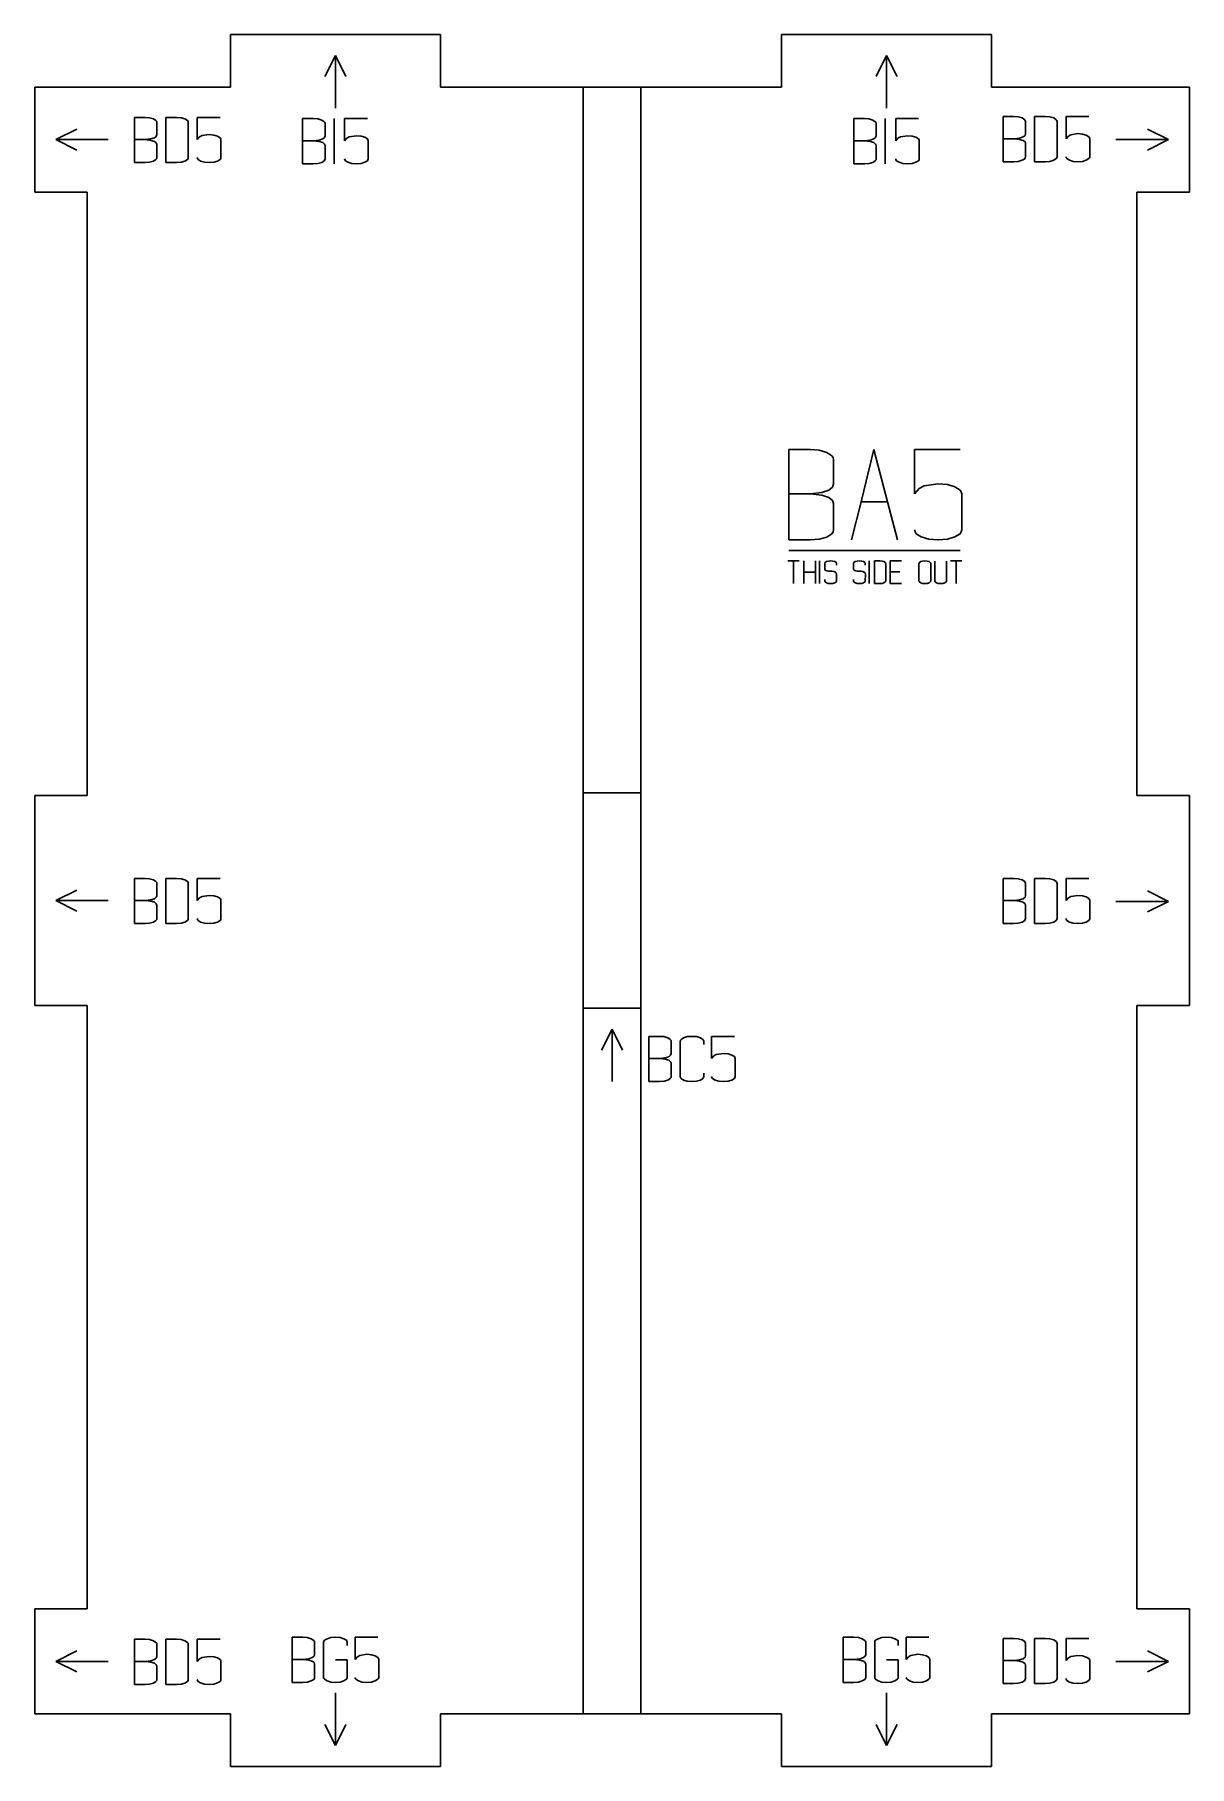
# Model space of a CAD drawing. Header units: millimetres. Extents: x -666 to -556, y -237 to -72.
import ezdxf

# ---------------------------------------------------------------- set-up
doc = ezdxf.new("R2010")
doc.units = ezdxf.units.MM
doc.layers.add('coding', color=2, linetype='Continuous')

msp = doc.modelspace()

# ---------------------------------------------------------------- linework, layer by layer
for p, q in [((-627.8, -72.3), (-647.8, -72.3)), ((-647.8, -72.3), (-647.8, -77.3)), ((-627.8, -77.3), (-627.8, -72.3)), ((-575.3, -72.3), (-595.3, -72.3)), ((-595.3, -72.3), (-595.3, -77.3)), ((-575.3, -77.3), (-575.3, -72.3)), ((-666.45, -77.3), (-666.45, -87.3)), ((-647.8, -77.3), (-666.45, -77.3)), ((-595.3, -77.3), (-627.8, -77.3)), ((-556.45, -77.3), (-575.3, -77.3)), ((-556.45, -87.3), (-556.45, -77.3)), ((-666.45, -87.3), (-661.45, -87.3)), ((-661.45, -87.3), (-661.45, -144.8)), ((-561.45, -144.8), (-561.45, -87.3)), ((-561.45, -87.3), (-556.45, -87.3)), ((-666.45, -144.8), (-666.45, -164.8)), ((-661.45, -144.8), (-666.45, -144.8)), ((-608.7, -144.55), (-614.2, -144.55)), ((-614.2, -144.55), (-614.2, -165.05)), ((-608.7, -165.05), (-608.7, -144.55)), ((-556.45, -144.8), (-561.45, -144.8)), ((-556.45, -164.8), (-556.45, -144.8)), ((-666.45, -164.8), (-661.45, -164.8)), ((-661.45, -164.8), (-661.45, -222.3)), ((-561.45, -222.3), (-561.45, -164.8)), ((-561.45, -164.8), (-556.45, -164.8)), ((-614.2, -165.05), (-608.7, -165.05)), ((-661.45, -222.3), (-666.45, -222.3)), ((-666.45, -222.3), (-666.45, -232.3)), ((-556.45, -222.3), (-561.45, -222.3)), ((-556.45, -232.3), (-556.45, -222.3)), ((-666.45, -232.3), (-647.8, -232.3)), ((-647.8, -232.3), (-647.8, -237.3)), ((-627.8, -237.3), (-627.8, -232.3)), ((-627.8, -232.3), (-595.3, -232.3)), ((-595.3, -232.3), (-595.3, -237.3)), ((-575.3, -237.3), (-575.3, -232.3)), ((-556.45, -232.3), (-575.3, -232.3)), ((-647.8, -237.3), (-627.8, -237.3)), ((-595.3, -237.3), (-575.3, -237.3))]:
    msp.add_line(p, q)
at = {"layer": 'coding'}
for p, q in [((-638.8, -76.3), (-637.8, -74.3)), ((-637.8, -79.3), (-637.8, -74.3)), ((-636.8, -76.3), (-637.8, -74.3)), ((-586.3, -76.3), (-585.3, -74.3)), ((-585.3, -79.3), (-585.3, -74.3)), ((-584.3, -76.3), (-585.3, -74.3)), ((-614.2, -144.55), (-614.2, -77.3)), ((-608.7, -144.55), (-608.7, -77.3)), ((-656.95, -80.19), (-656.95, -84.49)), ((-655.94, -80.19), (-656.95, -80.19)), ((-656.95, -82.3), (-656.95, -80.19)), ((-656.95, -80.19), (-655.94, -80.19)), ((-655.51, -80.22), (-655.94, -80.19)), ((-655.94, -80.19), (-655.51, -80.22)), ((-655.14, -80.33), (-655.51, -80.22)), ((-655.51, -80.22), (-655.14, -80.33)), ((-654.9, -80.49), (-655.14, -80.33)), ((-655.14, -80.33), (-654.9, -80.49)), ((-654.83, -80.57), (-654.9, -80.49)), ((-654.9, -80.49), (-654.83, -80.57)), ((-654.81, -80.67), (-654.83, -80.57)), ((-654.83, -80.57), (-654.81, -80.67)), ((-654.81, -81.84), (-654.81, -80.67)), ((-654.81, -80.67), (-654.81, -81.84)), ((-653.96, -84.49), (-653.96, -80.19)), ((-653.96, -80.19), (-652.94, -80.19)), ((-653.96, -80.19), (-653.96, -84.49)), ((-652.94, -80.19), (-653.96, -80.19)), ((-652.94, -80.19), (-652.51, -80.22)), ((-652.51, -80.22), (-652.94, -80.19)), ((-652.51, -80.22), (-652.14, -80.33)), ((-652.14, -80.33), (-652.51, -80.22)), ((-652.14, -80.33), (-651.9, -80.49)), ((-651.9, -80.49), (-652.14, -80.33)), ((-651.9, -80.49), (-651.84, -80.57)), ((-651.84, -80.57), (-651.9, -80.49)), ((-651.84, -80.57), (-651.82, -80.67)), ((-651.82, -80.67), (-651.84, -80.57)), ((-651.82, -80.67), (-651.82, -84.01)), ((-651.82, -84.01), (-651.82, -80.67)), ((-650.96, -82.3), (-650.96, -80.19)), ((-650.96, -80.19), (-648.79, -80.19)), ((-648.79, -80.19), (-650.96, -80.19)), ((-650.96, -80.19), (-650.96, -82.3)), ((-640.93, -80.3), (-640.93, -84.6)), ((-639.91, -80.3), (-640.93, -80.3)), ((-640.93, -82.41), (-640.93, -80.3)), ((-640.93, -80.3), (-639.91, -80.3)), ((-639.48, -80.33), (-639.91, -80.3)), ((-639.91, -80.3), (-639.48, -80.33)), ((-639.11, -80.44), (-639.48, -80.33)), ((-639.48, -80.33), (-639.11, -80.44)), ((-638.87, -80.6), (-639.11, -80.44)), ((-639.11, -80.44), (-638.87, -80.6)), ((-638.8, -80.68), (-638.87, -80.6)), ((-638.87, -80.6), (-638.8, -80.68)), ((-638.78, -80.78), (-638.8, -80.68)), ((-638.8, -80.68), (-638.78, -80.78)), ((-638.78, -81.95), (-638.78, -80.78)), ((-638.78, -80.78), (-638.78, -81.95)), ((-637.93, -80.29), (-637.93, -84.6)), ((-636.93, -82.41), (-636.93, -80.3)), ((-636.93, -80.3), (-634.76, -80.3)), ((-634.76, -80.3), (-636.93, -80.3)), ((-636.93, -80.3), (-636.93, -82.41)), ((-588.42, -80.3), (-588.42, -84.6)), ((-587.41, -80.3), (-588.42, -80.3)), ((-588.42, -82.41), (-588.42, -80.3)), ((-588.42, -80.3), (-587.41, -80.3)), ((-586.98, -80.33), (-587.41, -80.3)), ((-587.41, -80.3), (-586.98, -80.33)), ((-586.61, -80.44), (-586.98, -80.33)), ((-586.98, -80.33), (-586.61, -80.44)), ((-586.37, -80.6), (-586.61, -80.44)), ((-586.61, -80.44), (-586.37, -80.6)), ((-586.3, -80.68), (-586.37, -80.6)), ((-586.37, -80.6), (-586.3, -80.68)), ((-586.28, -80.78), (-586.3, -80.68)), ((-586.3, -80.68), (-586.28, -80.78)), ((-586.28, -81.95), (-586.28, -80.78)), ((-586.28, -80.78), (-586.28, -81.95)), ((-585.43, -80.29), (-585.43, -84.6)), ((-584.43, -82.41), (-584.43, -80.3)), ((-584.43, -80.3), (-582.26, -80.3)), ((-582.26, -80.3), (-584.43, -80.3)), ((-584.43, -80.3), (-584.43, -82.41)), ((-574.2, -80.1), (-574.2, -84.41)), ((-573.18, -80.1), (-574.2, -80.1)), ((-574.2, -82.21), (-574.2, -80.1)), ((-574.2, -80.1), (-573.18, -80.1)), ((-572.75, -80.14), (-573.18, -80.1)), ((-573.18, -80.1), (-572.75, -80.14)), ((-572.39, -80.24), (-572.75, -80.14)), ((-572.75, -80.14), (-572.39, -80.24)), ((-572.14, -80.4), (-572.39, -80.24)), ((-572.39, -80.24), (-572.14, -80.4)), ((-572.08, -80.49), (-572.14, -80.4)), ((-572.14, -80.4), (-572.08, -80.49)), ((-572.05, -80.58), (-572.08, -80.49)), ((-572.08, -80.49), (-572.05, -80.58)), ((-572.05, -81.75), (-572.05, -80.58)), ((-572.05, -80.58), (-572.05, -81.75)), ((-571.2, -84.41), (-571.2, -80.1)), ((-571.2, -80.1), (-570.18, -80.1)), ((-571.2, -80.1), (-571.2, -84.41)), ((-570.18, -80.1), (-571.2, -80.1)), ((-570.18, -80.1), (-569.75, -80.14)), ((-569.75, -80.14), (-570.18, -80.1)), ((-569.75, -80.14), (-569.38, -80.24)), ((-569.38, -80.24), (-569.75, -80.14)), ((-569.38, -80.24), (-569.14, -80.4)), ((-569.14, -80.4), (-569.38, -80.24)), ((-569.14, -80.4), (-569.08, -80.49)), ((-569.08, -80.49), (-569.14, -80.4)), ((-569.08, -80.49), (-569.06, -80.58)), ((-569.06, -80.58), (-569.08, -80.49)), ((-569.06, -80.58), (-569.06, -83.93)), ((-569.06, -83.93), (-569.06, -80.58)), ((-568.2, -82.22), (-568.2, -80.1)), ((-568.2, -80.1), (-566.03, -80.1)), ((-566.03, -80.1), (-568.2, -80.1)), ((-568.2, -80.1), (-568.2, -82.22)), ((-662.45, -81.3), (-664.45, -82.3)), ((-659.45, -82.3), (-664.45, -82.3)), ((-662.45, -83.3), (-664.45, -82.3)), ((-656.95, -84.49), (-656.95, -82.3)), ((-656.95, -82.3), (-655.94, -82.3)), ((-655.94, -82.3), (-656.95, -82.3)), ((-655.94, -82.3), (-655.39, -82.23)), ((-655.39, -82.23), (-655.94, -82.3)), ((-655.94, -82.3), (-655.38, -82.37)), ((-655.38, -82.37), (-655.94, -82.3)), ((-655.39, -82.23), (-655.04, -82.13)), ((-655.04, -82.13), (-655.39, -82.23)), ((-655.38, -82.37), (-655.04, -82.47)), ((-655.04, -82.47), (-655.38, -82.37)), ((-655.04, -82.13), (-654.87, -81.99)), ((-654.87, -81.99), (-655.04, -82.13)), ((-655.04, -82.47), (-654.87, -82.61)), ((-654.87, -82.61), (-655.04, -82.47)), ((-654.87, -81.99), (-654.81, -81.84)), ((-654.81, -81.84), (-654.87, -81.99)), ((-650.74, -82.05), (-650.96, -82.3)), ((-650.96, -82.3), (-650.74, -82.05)), ((-650.51, -81.92), (-650.74, -82.05)), ((-650.74, -82.05), (-650.51, -81.92)), ((-649.84, -81.82), (-650.51, -81.92)), ((-650.51, -81.92), (-649.84, -81.82)), ((-649.4, -81.86), (-649.84, -81.82)), ((-649.84, -81.82), (-649.4, -81.86)), ((-649.03, -81.96), (-649.4, -81.86)), ((-649.4, -81.86), (-649.03, -81.96)), ((-648.79, -82.12), (-649.03, -81.96)), ((-649.03, -81.96), (-648.79, -82.12)), ((-648.73, -82.21), (-648.79, -82.12)), ((-648.79, -82.12), (-648.73, -82.21)), ((-648.71, -82.3), (-648.73, -82.21)), ((-648.73, -82.21), (-648.71, -82.3)), ((-648.71, -84.01), (-648.71, -82.3)), ((-648.71, -82.3), (-648.71, -84.01)), ((-640.93, -84.6), (-640.93, -82.41)), ((-640.93, -82.41), (-639.91, -82.41)), ((-639.91, -82.41), (-640.93, -82.41)), ((-639.91, -82.41), (-639.36, -82.34)), ((-639.36, -82.34), (-639.91, -82.41)), ((-639.91, -82.41), (-639.35, -82.48)), ((-639.35, -82.48), (-639.91, -82.41)), ((-639.36, -82.34), (-639.01, -82.24)), ((-639.01, -82.24), (-639.36, -82.34)), ((-639.35, -82.48), (-639.01, -82.58)), ((-639.01, -82.58), (-639.35, -82.48)), ((-639.01, -82.24), (-638.84, -82.1)), ((-638.84, -82.1), (-639.01, -82.24)), ((-638.84, -82.1), (-638.78, -81.95)), ((-638.78, -81.95), (-638.84, -82.1)), ((-636.71, -82.16), (-636.93, -82.41)), ((-636.93, -82.41), (-636.71, -82.16)), ((-636.48, -82.03), (-636.71, -82.16)), ((-636.71, -82.16), (-636.48, -82.03)), ((-635.8, -81.93), (-636.48, -82.03)), ((-636.48, -82.03), (-635.8, -81.93)), ((-635.36, -81.97), (-635.8, -81.93)), ((-635.8, -81.93), (-635.36, -81.97)), ((-635, -82.07), (-635.36, -81.97)), ((-635.36, -81.97), (-635, -82.07)), ((-634.76, -82.23), (-635, -82.07)), ((-635, -82.07), (-634.76, -82.23)), ((-634.7, -82.32), (-634.76, -82.23)), ((-634.76, -82.23), (-634.7, -82.32)), ((-634.68, -82.41), (-634.7, -82.32)), ((-634.7, -82.32), (-634.68, -82.41)), ((-634.68, -84.12), (-634.68, -82.41)), ((-634.68, -82.41), (-634.68, -84.12)), ((-588.42, -84.6), (-588.42, -82.41)), ((-588.42, -82.41), (-587.41, -82.41)), ((-587.41, -82.41), (-588.42, -82.41)), ((-587.41, -82.41), (-586.86, -82.34)), ((-586.86, -82.34), (-587.41, -82.41)), ((-587.41, -82.41), (-586.85, -82.48)), ((-586.85, -82.48), (-587.41, -82.41)), ((-586.86, -82.34), (-586.51, -82.24)), ((-586.51, -82.24), (-586.86, -82.34)), ((-586.85, -82.48), (-586.51, -82.58)), ((-586.51, -82.58), (-586.85, -82.48)), ((-586.51, -82.24), (-586.34, -82.1)), ((-586.34, -82.1), (-586.51, -82.24)), ((-586.34, -82.1), (-586.28, -81.95)), ((-586.28, -81.95), (-586.34, -82.1)), ((-584.21, -82.16), (-584.43, -82.41)), ((-584.43, -82.41), (-584.21, -82.16)), ((-583.98, -82.03), (-584.21, -82.16)), ((-584.21, -82.16), (-583.98, -82.03)), ((-583.3, -81.93), (-583.98, -82.03)), ((-583.98, -82.03), (-583.3, -81.93)), ((-582.86, -81.97), (-583.3, -81.93)), ((-583.3, -81.93), (-582.86, -81.97)), ((-582.5, -82.07), (-582.86, -81.97)), ((-582.86, -81.97), (-582.5, -82.07)), ((-582.26, -82.23), (-582.5, -82.07)), ((-582.5, -82.07), (-582.26, -82.23)), ((-582.2, -82.32), (-582.26, -82.23)), ((-582.26, -82.23), (-582.2, -82.32)), ((-582.18, -82.41), (-582.2, -82.32)), ((-582.2, -82.32), (-582.18, -82.41)), ((-582.18, -84.12), (-582.18, -82.41)), ((-582.18, -82.41), (-582.18, -84.12)), ((-574.2, -84.41), (-574.2, -82.21)), ((-574.2, -82.21), (-573.18, -82.21)), ((-573.18, -82.21), (-574.2, -82.21)), ((-573.18, -82.21), (-572.63, -82.15)), ((-572.63, -82.15), (-573.18, -82.21)), ((-573.18, -82.21), (-572.62, -82.28)), ((-572.62, -82.28), (-573.18, -82.21)), ((-572.63, -82.15), (-572.29, -82.04)), ((-572.29, -82.04), (-572.63, -82.15)), ((-572.62, -82.28), (-572.29, -82.38)), ((-572.29, -82.38), (-572.62, -82.28)), ((-572.29, -82.04), (-572.11, -81.9)), ((-572.11, -81.9), (-572.29, -82.04)), ((-572.29, -82.38), (-572.11, -82.52)), ((-572.11, -82.52), (-572.29, -82.38)), ((-572.11, -81.9), (-572.05, -81.75)), ((-572.05, -81.75), (-572.11, -81.9)), ((-567.98, -81.96), (-568.2, -82.22)), ((-568.2, -82.22), (-567.98, -81.96)), ((-567.75, -81.83), (-567.98, -81.96)), ((-567.98, -81.96), (-567.75, -81.83)), ((-567.08, -81.73), (-567.75, -81.83)), ((-567.75, -81.83), (-567.08, -81.73)), ((-566.64, -81.77), (-567.08, -81.73)), ((-567.08, -81.73), (-566.64, -81.77)), ((-566.28, -81.88), (-566.64, -81.77)), ((-566.64, -81.77), (-566.28, -81.88)), ((-566.03, -82.03), (-566.28, -81.88)), ((-566.28, -81.88), (-566.03, -82.03)), ((-565.97, -82.12), (-566.03, -82.03)), ((-566.03, -82.03), (-565.97, -82.12)), ((-565.95, -82.22), (-565.97, -82.12)), ((-565.97, -82.12), (-565.95, -82.22)), ((-565.95, -83.93), (-565.95, -82.22)), ((-565.95, -82.22), (-565.95, -83.93)), ((-563.45, -82.3), (-558.45, -82.3)), ((-560.45, -81.3), (-558.45, -82.3)), ((-560.45, -83.3), (-558.45, -82.3)), ((-654.83, -84.11), (-654.9, -84.2)), ((-654.9, -84.2), (-654.83, -84.11)), ((-654.87, -82.61), (-654.81, -82.76)), ((-654.81, -82.76), (-654.87, -82.61)), ((-654.81, -84.01), (-654.83, -84.11)), ((-654.83, -84.11), (-654.81, -84.01)), ((-654.81, -82.76), (-654.81, -84.01)), ((-654.81, -84.01), (-654.81, -82.76)), ((-651.84, -84.11), (-651.9, -84.2)), ((-651.9, -84.2), (-651.84, -84.11)), ((-651.82, -84.01), (-651.84, -84.11)), ((-651.84, -84.11), (-651.82, -84.01)), ((-650.94, -84.11), (-650.96, -84.01)), ((-650.96, -84.01), (-650.94, -84.11)), ((-650.88, -84.2), (-650.94, -84.11)), ((-650.94, -84.11), (-650.88, -84.2)), ((-648.79, -84.2), (-648.73, -84.11)), ((-648.73, -84.11), (-648.79, -84.2)), ((-648.73, -84.11), (-648.71, -84.01)), ((-648.71, -84.01), (-648.73, -84.11)), ((-639.01, -82.58), (-638.84, -82.72)), ((-638.84, -82.72), (-639.01, -82.58)), ((-638.84, -82.72), (-638.78, -82.87)), ((-638.78, -82.87), (-638.84, -82.72)), ((-638.78, -84.12), (-638.8, -84.22)), ((-638.8, -84.22), (-638.78, -84.12)), ((-638.78, -82.87), (-638.78, -84.12)), ((-638.78, -84.12), (-638.78, -82.87)), ((-636.91, -84.22), (-636.93, -84.12)), ((-636.93, -84.12), (-636.91, -84.22)), ((-634.7, -84.22), (-634.68, -84.12)), ((-634.68, -84.12), (-634.7, -84.22)), ((-586.51, -82.58), (-586.34, -82.72)), ((-586.34, -82.72), (-586.51, -82.58)), ((-586.34, -82.72), (-586.28, -82.87)), ((-586.28, -82.87), (-586.34, -82.72)), ((-586.28, -84.12), (-586.3, -84.22)), ((-586.3, -84.22), (-586.28, -84.12)), ((-586.28, -82.87), (-586.28, -84.12)), ((-586.28, -84.12), (-586.28, -82.87)), ((-584.41, -84.22), (-584.43, -84.12)), ((-584.43, -84.12), (-584.41, -84.22)), ((-582.2, -84.22), (-582.18, -84.12)), ((-582.18, -84.12), (-582.2, -84.22)), ((-572.14, -84.12), (-572.39, -84.27)), ((-572.39, -84.27), (-572.14, -84.12)), ((-572.08, -84.03), (-572.14, -84.12)), ((-572.14, -84.12), (-572.08, -84.03)), ((-572.11, -82.52), (-572.05, -82.67)), ((-572.05, -82.67), (-572.11, -82.52)), ((-572.05, -83.93), (-572.08, -84.03)), ((-572.08, -84.03), (-572.05, -83.93)), ((-572.05, -82.67), (-572.05, -83.93)), ((-572.05, -83.93), (-572.05, -82.67)), ((-569.14, -84.11), (-569.38, -84.27)), ((-569.38, -84.27), (-569.14, -84.11)), ((-569.08, -84.02), (-569.14, -84.11)), ((-569.14, -84.11), (-569.08, -84.02)), ((-569.06, -83.93), (-569.08, -84.02)), ((-569.08, -84.02), (-569.06, -83.93)), ((-568.18, -84.02), (-568.2, -83.93)), ((-568.2, -83.93), (-568.18, -84.02)), ((-568.12, -84.11), (-568.18, -84.02)), ((-568.18, -84.02), (-568.12, -84.11)), ((-567.88, -84.27), (-568.12, -84.11)), ((-568.12, -84.11), (-567.88, -84.27)), ((-566.28, -84.27), (-566.03, -84.11)), ((-566.03, -84.11), (-566.28, -84.27)), ((-566.03, -84.11), (-565.97, -84.02)), ((-565.97, -84.02), (-566.03, -84.11)), ((-565.97, -84.02), (-565.95, -83.93)), ((-565.95, -83.93), (-565.97, -84.02)), ((-655.94, -84.49), (-656.95, -84.49)), ((-656.95, -84.49), (-655.94, -84.49)), ((-655.5, -84.46), (-655.94, -84.49)), ((-655.94, -84.49), (-655.5, -84.46)), ((-655.14, -84.36), (-655.5, -84.46)), ((-655.5, -84.46), (-655.14, -84.36)), ((-654.9, -84.2), (-655.14, -84.36)), ((-655.14, -84.36), (-654.9, -84.2)), ((-652.94, -84.49), (-653.96, -84.49)), ((-653.96, -84.49), (-652.94, -84.49)), ((-652.5, -84.46), (-652.94, -84.49)), ((-652.94, -84.49), (-652.5, -84.46)), ((-652.14, -84.36), (-652.5, -84.46)), ((-652.5, -84.46), (-652.14, -84.36)), ((-651.9, -84.2), (-652.14, -84.36)), ((-652.14, -84.36), (-651.9, -84.2)), ((-650.64, -84.35), (-650.88, -84.2)), ((-650.88, -84.2), (-650.64, -84.35)), ((-650.28, -84.46), (-650.64, -84.35)), ((-650.64, -84.35), (-650.28, -84.46)), ((-649.84, -84.49), (-650.28, -84.46)), ((-649.4, -84.46), (-649.84, -84.49)), ((-649.4, -84.46), (-649.03, -84.35)), ((-649.03, -84.35), (-649.4, -84.46)), ((-649.03, -84.35), (-648.79, -84.2)), ((-648.79, -84.2), (-649.03, -84.35)), ((-639.91, -84.6), (-640.93, -84.6)), ((-640.93, -84.6), (-639.91, -84.6)), ((-639.47, -84.57), (-639.91, -84.6)), ((-639.91, -84.6), (-639.47, -84.57)), ((-639.11, -84.47), (-639.47, -84.57)), ((-639.47, -84.57), (-639.11, -84.47)), ((-638.87, -84.31), (-639.11, -84.47)), ((-639.11, -84.47), (-638.87, -84.31)), ((-638.8, -84.22), (-638.87, -84.31)), ((-638.87, -84.31), (-638.8, -84.22)), ((-636.85, -84.31), (-636.91, -84.22)), ((-636.91, -84.22), (-636.85, -84.31)), ((-636.61, -84.46), (-636.85, -84.31)), ((-636.85, -84.31), (-636.61, -84.46)), ((-636.25, -84.57), (-636.61, -84.46)), ((-636.61, -84.46), (-636.25, -84.57)), ((-635.8, -84.6), (-636.25, -84.57)), ((-635.36, -84.57), (-635.8, -84.6)), ((-635.36, -84.57), (-635, -84.46)), ((-635, -84.46), (-635.36, -84.57)), ((-635, -84.46), (-634.76, -84.31)), ((-634.76, -84.31), (-635, -84.46)), ((-634.76, -84.31), (-634.7, -84.22)), ((-634.7, -84.22), (-634.76, -84.31)), ((-587.41, -84.6), (-588.42, -84.6)), ((-588.42, -84.6), (-587.41, -84.6)), ((-586.97, -84.57), (-587.41, -84.6)), ((-587.41, -84.6), (-586.97, -84.57)), ((-586.61, -84.47), (-586.97, -84.57)), ((-586.97, -84.57), (-586.61, -84.47)), ((-586.37, -84.31), (-586.61, -84.47)), ((-586.61, -84.47), (-586.37, -84.31)), ((-586.3, -84.22), (-586.37, -84.31)), ((-586.37, -84.31), (-586.3, -84.22)), ((-584.35, -84.31), (-584.41, -84.22)), ((-584.41, -84.22), (-584.35, -84.31)), ((-584.11, -84.46), (-584.35, -84.31)), ((-584.35, -84.31), (-584.11, -84.46)), ((-583.75, -84.57), (-584.11, -84.46)), ((-584.11, -84.46), (-583.75, -84.57)), ((-583.3, -84.6), (-583.75, -84.57)), ((-582.86, -84.57), (-583.3, -84.6)), ((-582.86, -84.57), (-582.5, -84.46)), ((-582.5, -84.46), (-582.86, -84.57)), ((-582.5, -84.46), (-582.26, -84.31)), ((-582.26, -84.31), (-582.5, -84.46)), ((-582.26, -84.31), (-582.2, -84.22)), ((-582.2, -84.22), (-582.26, -84.31)), ((-573.18, -84.41), (-574.2, -84.41)), ((-574.2, -84.41), (-573.18, -84.41)), ((-572.75, -84.37), (-573.18, -84.41)), ((-573.18, -84.41), (-572.75, -84.37)), ((-572.39, -84.27), (-572.75, -84.37)), ((-572.75, -84.37), (-572.39, -84.27)), ((-570.18, -84.41), (-571.2, -84.41)), ((-571.2, -84.41), (-570.18, -84.41)), ((-569.74, -84.37), (-570.18, -84.41)), ((-570.18, -84.41), (-569.74, -84.37)), ((-569.38, -84.27), (-569.74, -84.37)), ((-569.74, -84.37), (-569.38, -84.27)), ((-567.52, -84.37), (-567.88, -84.27)), ((-567.88, -84.27), (-567.52, -84.37)), ((-567.08, -84.41), (-567.52, -84.37)), ((-566.64, -84.37), (-567.08, -84.41)), ((-566.64, -84.37), (-566.28, -84.27)), ((-566.28, -84.27), (-566.64, -84.37)), ((-594.62, -111.83), (-594.62, -116.05)), ((-594.62, -111.83), (-592.59, -111.83)), ((-591.73, -111.9), (-592.59, -111.83)), ((-591.73, -111.9), (-591, -112.11)), ((-590.5, -112.43), (-591, -112.11)), ((-586.5, -111.81), (-587.73, -116.8)), ((-585.21, -116.8), (-586.5, -111.81)), ((-578.29, -111.83), (-582.63, -111.83)), ((-582.63, -111.83), (-582.63, -116.06)), ((-590.38, -112.6), (-590.5, -112.43)), ((-590.38, -112.6), (-590.34, -112.79)), ((-590.34, -115.12), (-590.34, -112.79)), ((-590.45, -115.43), (-590.8, -115.71)), ((-590.45, -115.43), (-590.34, -115.12)), ((-582.2, -115.55), (-581.73, -115.3)), ((-581.73, -115.3), (-580.39, -115.1)), ((-580.39, -115.1), (-579.5, -115.17)), ((-579.5, -115.17), (-578.78, -115.38)), ((-578.78, -115.38), (-578.3, -115.69)), ((-592.59, -116.05), (-594.62, -116.05)), ((-594.62, -116.05), (-594.62, -120.44)), ((-592.59, -116.05), (-591.48, -115.92)), ((-591.47, -116.18), (-592.59, -116.05)), ((-590.8, -115.71), (-591.48, -115.92)), ((-590.8, -116.4), (-591.47, -116.18)), ((-590.45, -116.67), (-590.8, -116.4)), ((-590.34, -116.97), (-590.45, -116.67)), ((-590.34, -119.48), (-590.34, -116.97)), ((-587.73, -116.8), (-588.63, -120.44)), ((-587.73, -116.8), (-585.21, -116.8)), ((-584.26, -120.44), (-585.21, -116.8)), ((-582.63, -116.06), (-582.2, -115.55)), ((-578.3, -115.69), (-578.18, -115.87)), ((-578.18, -115.87), (-578.14, -116.06)), ((-578.14, -116.06), (-578.14, -119.48)), ((-594.62, -120.44), (-592.59, -120.44)), ((-591.72, -120.37), (-592.59, -120.44)), ((-591, -120.17), (-591.72, -120.37)), ((-590.5, -119.86), (-591, -120.17)), ((-590.38, -119.68), (-590.5, -119.86)), ((-590.34, -119.48), (-590.38, -119.68)), ((-582.63, -119.48), (-582.59, -119.67)), ((-582.47, -119.85), (-582.59, -119.67)), ((-582.47, -119.85), (-581.99, -120.16)), ((-581.99, -120.16), (-581.27, -120.37)), ((-580.39, -120.44), (-581.27, -120.37)), ((-579.5, -120.37), (-580.39, -120.44)), ((-578.78, -120.16), (-579.5, -120.37)), ((-578.3, -119.85), (-578.78, -120.16)), ((-578.18, -119.67), (-578.3, -119.85)), ((-578.14, -119.48), (-578.18, -119.67)), ((-594.62, -121.44), (-578.29, -121.44)), ((-594.69, -122.44), (-594.15, -122.44)), ((-594.15, -124.6), (-594.15, -122.44)), ((-594.15, -122.44), (-593.62, -122.44)), ((-593.19, -123.5), (-593.19, -122.44)), ((-593.19, -123.5), (-592.07, -123.5)), ((-593.19, -124.6), (-593.19, -123.5)), ((-592.07, -122.44), (-592.07, -123.5)), ((-592.07, -123.5), (-592.07, -124.6)), ((-591.69, -124.6), (-591.69, -122.44)), ((-591.19, -122.68), (-591.18, -122.63)), ((-591.19, -122.68), (-591.19, -123.22)), ((-591.19, -123.22), (-591.18, -123.27)), ((-591.18, -122.63), (-591.15, -122.59)), ((-591.18, -123.27), (-591.15, -123.32)), ((-591.03, -122.51), (-591.15, -122.59)), ((-591.15, -123.32), (-591, -123.4)), ((-590.85, -122.46), (-591.03, -122.51)), ((-591, -123.4), (-590.84, -123.42)), ((-590.85, -122.46), (-590.63, -122.44)), ((-590.84, -123.42), (-590.5, -123.43)), ((-590.41, -122.46), (-590.63, -122.44)), ((-590.5, -123.43), (-590.31, -123.45)), ((-590.41, -122.46), (-590.23, -122.51)), ((-590.17, -123.5), (-590.31, -123.45)), ((-590.11, -122.59), (-590.23, -122.51)), ((-590.09, -123.59), (-590.17, -123.5)), ((-590.08, -122.63), (-590.11, -122.59)), ((-590.09, -123.59), (-590.06, -123.72)), ((-590.08, -122.63), (-590.07, -122.68)), ((-590.07, -122.84), (-590.07, -122.68)), ((-590.06, -123.72), (-590.07, -124.36)), ((-588.45, -122.68), (-588.44, -122.63)), ((-588.45, -123.22), (-588.45, -122.68)), ((-588.44, -123.27), (-588.45, -123.22)), ((-588.44, -122.63), (-588.41, -122.59)), ((-588.44, -123.27), (-588.4, -123.32)), ((-588.41, -122.59), (-588.29, -122.51)), ((-588.4, -123.32), (-588.26, -123.4)), ((-588.11, -122.46), (-588.29, -122.51)), ((-588.09, -123.42), (-588.26, -123.4)), ((-587.89, -122.44), (-588.11, -122.46)), ((-587.75, -123.43), (-588.09, -123.42)), ((-587.67, -122.46), (-587.89, -122.44)), ((-587.75, -123.43), (-587.56, -123.45)), ((-587.49, -122.51), (-587.67, -122.46)), ((-587.43, -123.5), (-587.56, -123.45)), ((-587.37, -122.59), (-587.49, -122.51)), ((-587.35, -123.59), (-587.43, -123.5)), ((-587.37, -122.59), (-587.34, -122.63)), ((-587.35, -123.59), (-587.32, -123.72)), ((-587.33, -122.68), (-587.34, -122.63)), ((-587.33, -122.84), (-587.33, -122.68)), ((-587.33, -124.36), (-587.32, -123.72)), ((-586.95, -122.44), (-586.95, -124.6)), ((-586.45, -122.44), (-586.45, -124.6)), ((-586.45, -122.44), (-585.95, -122.44)), ((-585.73, -122.46), (-585.95, -122.44)), ((-585.55, -122.51), (-585.73, -122.46)), ((-585.42, -122.59), (-585.55, -122.51)), ((-585.39, -122.64), (-585.42, -122.59)), ((-585.39, -122.64), (-585.38, -122.68)), ((-585.38, -122.68), (-585.38, -124.36)), ((-584.96, -123.49), (-584.96, -122.44)), ((-583.89, -122.44), (-584.96, -122.44)), ((-584.96, -124.6), (-584.96, -123.49)), ((-584.96, -123.49), (-584.04, -123.49)), ((-582.21, -122.68), (-582.2, -122.63)), ((-582.21, -124.36), (-582.21, -122.68)), ((-582.2, -122.63), (-582.17, -122.59)), ((-582.17, -122.59), (-582.05, -122.51)), ((-582.05, -122.51), (-581.87, -122.46)), ((-581.87, -122.46), (-581.65, -122.44)), ((-581.65, -122.44), (-581.43, -122.46)), ((-581.43, -122.46), (-581.25, -122.51)), ((-581.25, -122.51), (-581.13, -122.59)), ((-581.13, -122.59), (-581.1, -122.63)), ((-581.1, -122.63), (-581.09, -122.68)), ((-581.09, -122.68), (-581.09, -124.36)), ((-580.71, -124.36), (-580.71, -122.45)), ((-579.59, -124.36), (-579.59, -122.45)), ((-579.21, -122.44), (-578.67, -122.44)), ((-578.67, -124.6), (-578.67, -122.44)), ((-578.67, -122.44), (-578.14, -122.44)), ((-591.19, -124.36), (-591.19, -124.2)), ((-591.18, -124.4), (-591.19, -124.36)), ((-591.15, -124.45), (-591.18, -124.4)), ((-591.15, -124.45), (-591.03, -124.53)), ((-591.03, -124.53), (-590.85, -124.58)), ((-590.85, -124.58), (-590.63, -124.6)), ((-590.63, -124.6), (-590.41, -124.58)), ((-590.23, -124.53), (-590.41, -124.58)), ((-590.23, -124.53), (-590.11, -124.45)), ((-590.11, -124.45), (-590.08, -124.4)), ((-590.08, -124.4), (-590.07, -124.36)), ((-588.45, -124.36), (-588.45, -124.2)), ((-588.45, -124.36), (-588.44, -124.4)), ((-588.44, -124.4), (-588.41, -124.45)), ((-588.41, -124.45), (-588.29, -124.53)), ((-588.29, -124.53), (-588.11, -124.58)), ((-587.89, -124.6), (-588.11, -124.58)), ((-587.89, -124.6), (-587.67, -124.58)), ((-587.67, -124.58), (-587.49, -124.53)), ((-587.49, -124.53), (-587.37, -124.45)), ((-587.34, -124.4), (-587.37, -124.45)), ((-587.33, -124.36), (-587.34, -124.4)), ((-586.45, -124.6), (-585.95, -124.6)), ((-585.72, -124.58), (-585.95, -124.6)), ((-585.55, -124.53), (-585.72, -124.58)), ((-585.55, -124.53), (-585.42, -124.45)), ((-585.42, -124.45), (-585.39, -124.4)), ((-585.39, -124.4), (-585.38, -124.36)), ((-584.96, -124.6), (-583.89, -124.6)), ((-582.2, -124.4), (-582.21, -124.36)), ((-582.17, -124.45), (-582.2, -124.4)), ((-582.05, -124.53), (-582.17, -124.45)), ((-581.87, -124.58), (-582.05, -124.53)), ((-581.65, -124.6), (-581.87, -124.58)), ((-581.43, -124.58), (-581.65, -124.6)), ((-581.25, -124.53), (-581.43, -124.58)), ((-581.13, -124.45), (-581.25, -124.53)), ((-581.1, -124.4), (-581.13, -124.45)), ((-581.1, -124.4), (-581.09, -124.36)), ((-580.7, -124.4), (-580.71, -124.36)), ((-580.67, -124.45), (-580.7, -124.4)), ((-580.67, -124.45), (-580.55, -124.53)), ((-580.37, -124.58), (-580.55, -124.53)), ((-580.15, -124.6), (-580.37, -124.58)), ((-580.15, -124.6), (-579.93, -124.58)), ((-579.93, -124.58), (-579.75, -124.53)), ((-579.63, -124.45), (-579.75, -124.53)), ((-579.6, -124.4), (-579.63, -124.45)), ((-579.6, -124.4), (-579.59, -124.36)), ((-656.95, -152.69), (-656.95, -156.99)), ((-655.94, -152.69), (-656.95, -152.69)), ((-656.95, -154.8), (-656.95, -152.69)), ((-656.95, -152.69), (-655.94, -152.69)), ((-655.51, -152.72), (-655.94, -152.69)), ((-655.94, -152.69), (-655.51, -152.72)), ((-655.14, -152.83), (-655.51, -152.72)), ((-655.51, -152.72), (-655.14, -152.83)), ((-654.9, -152.99), (-655.14, -152.83)), ((-655.14, -152.83), (-654.9, -152.99)), ((-654.83, -153.07), (-654.9, -152.99)), ((-654.9, -152.99), (-654.83, -153.07)), ((-654.81, -153.17), (-654.83, -153.07)), ((-654.83, -153.07), (-654.81, -153.17)), ((-654.81, -154.34), (-654.81, -153.17)), ((-654.81, -153.17), (-654.81, -154.34)), ((-653.96, -156.99), (-653.96, -152.69)), ((-653.96, -152.69), (-652.94, -152.69)), ((-653.96, -152.69), (-653.96, -156.99)), ((-652.94, -152.69), (-653.96, -152.69)), ((-652.94, -152.69), (-652.51, -152.72)), ((-652.51, -152.72), (-652.94, -152.69)), ((-652.51, -152.72), (-652.14, -152.83)), ((-652.14, -152.83), (-652.51, -152.72)), ((-652.14, -152.83), (-651.9, -152.99)), ((-651.9, -152.99), (-652.14, -152.83)), ((-651.9, -152.99), (-651.84, -153.07)), ((-651.84, -153.07), (-651.9, -152.99)), ((-651.84, -153.07), (-651.82, -153.17)), ((-651.82, -153.17), (-651.84, -153.07)), ((-651.82, -153.17), (-651.82, -156.51)), ((-651.82, -156.51), (-651.82, -153.17)), ((-650.96, -154.8), (-650.96, -152.69)), ((-650.96, -152.69), (-648.79, -152.69)), ((-648.79, -152.69), (-650.96, -152.69)), ((-650.96, -152.69), (-650.96, -154.8)), ((-574.2, -152.69), (-574.2, -156.99)), ((-573.18, -152.69), (-574.2, -152.69)), ((-574.2, -154.8), (-574.2, -152.69)), ((-574.2, -152.69), (-573.18, -152.69)), ((-572.75, -152.72), (-573.18, -152.69)), ((-573.18, -152.69), (-572.75, -152.72)), ((-572.39, -152.83), (-572.75, -152.72)), ((-572.75, -152.72), (-572.39, -152.83)), ((-572.14, -152.99), (-572.39, -152.83)), ((-572.39, -152.83), (-572.14, -152.99)), ((-572.08, -153.07), (-572.14, -152.99)), ((-572.14, -152.99), (-572.08, -153.07)), ((-572.05, -153.17), (-572.08, -153.07)), ((-572.08, -153.07), (-572.05, -153.17)), ((-572.05, -154.34), (-572.05, -153.17)), ((-572.05, -153.17), (-572.05, -154.34)), ((-571.2, -156.99), (-571.2, -152.69)), ((-571.2, -152.69), (-570.18, -152.69)), ((-571.2, -152.69), (-571.2, -156.99)), ((-570.18, -152.69), (-571.2, -152.69)), ((-570.18, -152.69), (-569.75, -152.72)), ((-569.75, -152.72), (-570.18, -152.69)), ((-569.75, -152.72), (-569.38, -152.83)), ((-569.38, -152.83), (-569.75, -152.72)), ((-569.38, -152.83), (-569.14, -152.99)), ((-569.14, -152.99), (-569.38, -152.83)), ((-569.14, -152.99), (-569.08, -153.07)), ((-569.08, -153.07), (-569.14, -152.99)), ((-569.08, -153.07), (-569.06, -153.17)), ((-569.06, -153.17), (-569.08, -153.07)), ((-569.06, -153.17), (-569.06, -156.51)), ((-569.06, -156.51), (-569.06, -153.17)), ((-568.2, -154.8), (-568.2, -152.69)), ((-568.2, -152.69), (-566.03, -152.69)), ((-566.03, -152.69), (-568.2, -152.69)), ((-568.2, -152.69), (-568.2, -154.8)), ((-662.45, -153.8), (-664.45, -154.8)), ((-659.45, -154.8), (-664.45, -154.8)), ((-662.45, -155.8), (-664.45, -154.8)), ((-656.95, -156.99), (-656.95, -154.8)), ((-656.95, -154.8), (-655.94, -154.8)), ((-655.94, -154.8), (-656.95, -154.8)), ((-655.94, -154.8), (-655.39, -154.73)), ((-655.39, -154.73), (-655.94, -154.8)), ((-655.94, -154.8), (-655.38, -154.87)), ((-655.38, -154.87), (-655.94, -154.8)), ((-655.39, -154.73), (-655.04, -154.63)), ((-655.04, -154.63), (-655.39, -154.73)), ((-655.38, -154.87), (-655.04, -154.97)), ((-655.04, -154.97), (-655.38, -154.87)), ((-655.04, -154.63), (-654.87, -154.49)), ((-654.87, -154.49), (-655.04, -154.63)), ((-655.04, -154.97), (-654.87, -155.11)), ((-654.87, -155.11), (-655.04, -154.97)), ((-654.87, -154.49), (-654.81, -154.34)), ((-654.81, -154.34), (-654.87, -154.49)), ((-650.74, -154.55), (-650.96, -154.8)), ((-650.96, -154.8), (-650.74, -154.55)), ((-650.51, -154.42), (-650.74, -154.55)), ((-650.74, -154.55), (-650.51, -154.42)), ((-649.84, -154.32), (-650.51, -154.42)), ((-650.51, -154.42), (-649.84, -154.32)), ((-649.4, -154.36), (-649.84, -154.32)), ((-649.84, -154.32), (-649.4, -154.36)), ((-649.03, -154.46), (-649.4, -154.36)), ((-649.4, -154.36), (-649.03, -154.46)), ((-648.79, -154.62), (-649.03, -154.46)), ((-649.03, -154.46), (-648.79, -154.62)), ((-648.73, -154.71), (-648.79, -154.62)), ((-648.79, -154.62), (-648.73, -154.71)), ((-648.71, -154.8), (-648.73, -154.71)), ((-648.73, -154.71), (-648.71, -154.8)), ((-648.71, -156.51), (-648.71, -154.8)), ((-648.71, -154.8), (-648.71, -156.51)), ((-574.2, -156.99), (-574.2, -154.8)), ((-574.2, -154.8), (-573.18, -154.8)), ((-573.18, -154.8), (-574.2, -154.8)), ((-573.18, -154.8), (-572.63, -154.73)), ((-572.63, -154.73), (-573.18, -154.8)), ((-573.18, -154.8), (-572.62, -154.87)), ((-572.62, -154.87), (-573.18, -154.8)), ((-572.63, -154.73), (-572.29, -154.63)), ((-572.29, -154.63), (-572.63, -154.73)), ((-572.62, -154.87), (-572.29, -154.97)), ((-572.29, -154.97), (-572.62, -154.87)), ((-572.29, -154.63), (-572.11, -154.49)), ((-572.11, -154.49), (-572.29, -154.63)), ((-572.29, -154.97), (-572.11, -155.11)), ((-572.11, -155.11), (-572.29, -154.97)), ((-572.11, -154.49), (-572.05, -154.34)), ((-572.05, -154.34), (-572.11, -154.49)), ((-567.98, -154.55), (-568.2, -154.8)), ((-568.2, -154.8), (-567.98, -154.55)), ((-567.75, -154.42), (-567.98, -154.55)), ((-567.98, -154.55), (-567.75, -154.42)), ((-567.08, -154.32), (-567.75, -154.42)), ((-567.75, -154.42), (-567.08, -154.32)), ((-566.64, -154.36), (-567.08, -154.32)), ((-567.08, -154.32), (-566.64, -154.36)), ((-566.28, -154.46), (-566.64, -154.36)), ((-566.64, -154.36), (-566.28, -154.46)), ((-566.03, -154.62), (-566.28, -154.46)), ((-566.28, -154.46), (-566.03, -154.62)), ((-565.97, -154.71), (-566.03, -154.62)), ((-566.03, -154.62), (-565.97, -154.71)), ((-565.95, -154.8), (-565.97, -154.71)), ((-565.97, -154.71), (-565.95, -154.8)), ((-565.95, -156.51), (-565.95, -154.8)), ((-565.95, -154.8), (-565.95, -156.51)), ((-563.45, -154.88), (-558.45, -154.88)), ((-560.45, -153.88), (-558.45, -154.88)), ((-560.45, -155.88), (-558.45, -154.88)), ((-654.9, -156.7), (-655.14, -156.86)), ((-655.14, -156.86), (-654.9, -156.7)), ((-654.83, -156.61), (-654.9, -156.7)), ((-654.9, -156.7), (-654.83, -156.61)), ((-654.87, -155.11), (-654.81, -155.26)), ((-654.81, -155.26), (-654.87, -155.11)), ((-654.81, -156.51), (-654.83, -156.61)), ((-654.83, -156.61), (-654.81, -156.51)), ((-654.81, -155.26), (-654.81, -156.51)), ((-654.81, -156.51), (-654.81, -155.26)), ((-651.9, -156.7), (-652.14, -156.86)), ((-652.14, -156.86), (-651.9, -156.7)), ((-651.84, -156.61), (-651.9, -156.7)), ((-651.9, -156.7), (-651.84, -156.61)), ((-651.82, -156.51), (-651.84, -156.61)), ((-651.84, -156.61), (-651.82, -156.51)), ((-650.94, -156.61), (-650.96, -156.51)), ((-650.96, -156.51), (-650.94, -156.61)), ((-650.88, -156.7), (-650.94, -156.61)), ((-650.94, -156.61), (-650.88, -156.7)), ((-650.64, -156.85), (-650.88, -156.7)), ((-650.88, -156.7), (-650.64, -156.85)), ((-649.03, -156.85), (-648.79, -156.7)), ((-648.79, -156.7), (-649.03, -156.85)), ((-648.79, -156.7), (-648.73, -156.61)), ((-648.73, -156.61), (-648.79, -156.7)), ((-648.73, -156.61), (-648.71, -156.51)), ((-648.71, -156.51), (-648.73, -156.61)), ((-572.14, -156.7), (-572.39, -156.86)), ((-572.39, -156.86), (-572.14, -156.7)), ((-572.08, -156.61), (-572.14, -156.7)), ((-572.14, -156.7), (-572.08, -156.61)), ((-572.11, -155.11), (-572.05, -155.26)), ((-572.05, -155.26), (-572.11, -155.11)), ((-572.05, -156.51), (-572.08, -156.61)), ((-572.08, -156.61), (-572.05, -156.51)), ((-572.05, -155.26), (-572.05, -156.51)), ((-572.05, -156.51), (-572.05, -155.26)), ((-569.14, -156.7), (-569.38, -156.86)), ((-569.38, -156.86), (-569.14, -156.7)), ((-569.08, -156.61), (-569.14, -156.7)), ((-569.14, -156.7), (-569.08, -156.61)), ((-569.06, -156.51), (-569.08, -156.61)), ((-569.08, -156.61), (-569.06, -156.51)), ((-568.18, -156.61), (-568.2, -156.51)), ((-568.2, -156.51), (-568.18, -156.61)), ((-568.12, -156.7), (-568.18, -156.61)), ((-568.18, -156.61), (-568.12, -156.7)), ((-567.88, -156.85), (-568.12, -156.7)), ((-568.12, -156.7), (-567.88, -156.85)), ((-566.28, -156.85), (-566.03, -156.7)), ((-566.03, -156.7), (-566.28, -156.85)), ((-566.03, -156.7), (-565.97, -156.61)), ((-565.97, -156.61), (-566.03, -156.7)), ((-565.97, -156.61), (-565.95, -156.51)), ((-565.95, -156.51), (-565.97, -156.61)), ((-655.94, -156.99), (-656.95, -156.99)), ((-656.95, -156.99), (-655.94, -156.99)), ((-655.5, -156.96), (-655.94, -156.99)), ((-655.94, -156.99), (-655.5, -156.96)), ((-655.14, -156.86), (-655.5, -156.96)), ((-655.5, -156.96), (-655.14, -156.86)), ((-652.94, -156.99), (-653.96, -156.99)), ((-653.96, -156.99), (-652.94, -156.99)), ((-652.5, -156.96), (-652.94, -156.99)), ((-652.94, -156.99), (-652.5, -156.96)), ((-652.14, -156.86), (-652.5, -156.96)), ((-652.5, -156.96), (-652.14, -156.86)), ((-650.28, -156.96), (-650.64, -156.85)), ((-650.64, -156.85), (-650.28, -156.96)), ((-649.84, -156.99), (-650.28, -156.96)), ((-649.4, -156.96), (-649.84, -156.99)), ((-649.4, -156.96), (-649.03, -156.85)), ((-649.03, -156.85), (-649.4, -156.96)), ((-573.18, -156.99), (-574.2, -156.99)), ((-574.2, -156.99), (-573.18, -156.99)), ((-572.75, -156.96), (-573.18, -156.99)), ((-573.18, -156.99), (-572.75, -156.96)), ((-572.39, -156.86), (-572.75, -156.96)), ((-572.75, -156.96), (-572.39, -156.86)), ((-570.18, -156.99), (-571.2, -156.99)), ((-571.2, -156.99), (-570.18, -156.99)), ((-569.74, -156.96), (-570.18, -156.99)), ((-570.18, -156.99), (-569.74, -156.96)), ((-569.38, -156.86), (-569.74, -156.96)), ((-569.74, -156.96), (-569.38, -156.86)), ((-567.52, -156.96), (-567.88, -156.85)), ((-567.88, -156.85), (-567.52, -156.96)), ((-567.08, -156.99), (-567.52, -156.96)), ((-566.64, -156.96), (-567.08, -156.99)), ((-566.64, -156.96), (-566.28, -156.85)), ((-566.28, -156.85), (-566.64, -156.96)), ((-614.2, -165.05), (-614.2, -232.3)), ((-608.7, -165.05), (-608.7, -232.3)), ((-612.45, -169.05), (-611.45, -167.05)), ((-611.45, -172.05), (-611.45, -167.05)), ((-610.45, -169.05), (-611.45, -167.05)), ((-607.95, -167.74), (-607.95, -172.05)), ((-606.94, -167.74), (-607.95, -167.74)), ((-607.95, -169.85), (-607.95, -167.74)), ((-607.95, -167.74), (-606.94, -167.74)), ((-606.51, -167.77), (-606.94, -167.74)), ((-606.94, -167.74), (-606.51, -167.77)), ((-606.14, -167.88), (-606.51, -167.77)), ((-606.51, -167.77), (-606.14, -167.88)), ((-605.9, -168.04), (-606.14, -167.88)), ((-606.14, -167.88), (-605.9, -168.04)), ((-605.83, -168.13), (-605.9, -168.04)), ((-605.9, -168.04), (-605.83, -168.13)), ((-605.81, -168.22), (-605.83, -168.13)), ((-605.83, -168.13), (-605.81, -168.22)), ((-605.81, -169.39), (-605.81, -168.22)), ((-605.81, -168.22), (-605.81, -169.39)), ((-604.96, -168.22), (-604.94, -168.12)), ((-604.94, -168.12), (-604.96, -168.22)), ((-604.96, -171.57), (-604.96, -168.22)), ((-604.96, -168.22), (-604.96, -171.57)), ((-604.94, -168.12), (-604.88, -168.04)), ((-604.88, -168.04), (-604.94, -168.12)), ((-604.88, -168.04), (-604.64, -167.88)), ((-604.64, -167.88), (-604.88, -168.04)), ((-604.64, -167.88), (-604.27, -167.77)), ((-604.27, -167.77), (-604.64, -167.88)), ((-604.27, -167.77), (-603.83, -167.74)), ((-603.83, -167.74), (-604.27, -167.77)), ((-603.83, -167.74), (-603.4, -167.77)), ((-603.4, -167.77), (-603.83, -167.74)), ((-603.4, -167.77), (-603.03, -167.88)), ((-603.03, -167.88), (-603.4, -167.77)), ((-603.03, -167.88), (-602.79, -168.04)), ((-602.79, -168.04), (-603.03, -167.88)), ((-602.79, -168.04), (-602.73, -168.13)), ((-602.73, -168.13), (-602.79, -168.04)), ((-602.73, -168.13), (-602.71, -168.22)), ((-602.71, -168.22), (-602.73, -168.13)), ((-602.71, -168.22), (-602.71, -168.53)), ((-602.71, -168.53), (-602.71, -168.22)), ((-601.97, -169.86), (-601.97, -167.74)), ((-601.97, -167.74), (-599.79, -167.74)), ((-599.79, -167.74), (-601.97, -167.74)), ((-601.97, -167.74), (-601.97, -169.86)), ((-607.95, -172.05), (-607.95, -169.85)), ((-607.95, -169.85), (-606.94, -169.85)), ((-606.94, -169.85), (-607.95, -169.85)), ((-606.94, -169.85), (-606.39, -169.79)), ((-606.39, -169.79), (-606.94, -169.85)), ((-606.94, -169.85), (-606.38, -169.92)), ((-606.38, -169.92), (-606.94, -169.85)), ((-606.39, -169.79), (-606.04, -169.68)), ((-606.04, -169.68), (-606.39, -169.79)), ((-606.38, -169.92), (-606.04, -170.02)), ((-606.04, -170.02), (-606.38, -169.92)), ((-606.04, -169.68), (-605.87, -169.54)), ((-605.87, -169.54), (-606.04, -169.68)), ((-605.87, -169.54), (-605.81, -169.39)), ((-605.81, -169.39), (-605.87, -169.54)), ((-601.75, -169.6), (-601.97, -169.86)), ((-601.97, -169.86), (-601.75, -169.6)), ((-601.52, -169.47), (-601.75, -169.6)), ((-601.75, -169.6), (-601.52, -169.47)), ((-600.84, -169.37), (-601.52, -169.47)), ((-601.52, -169.47), (-600.84, -169.37)), ((-600.4, -169.41), (-600.84, -169.37)), ((-600.84, -169.37), (-600.4, -169.41)), ((-600.04, -169.52), (-600.4, -169.41)), ((-600.4, -169.41), (-600.04, -169.52)), ((-599.8, -169.67), (-600.04, -169.52)), ((-600.04, -169.52), (-599.8, -169.67)), ((-599.74, -169.76), (-599.8, -169.67)), ((-599.8, -169.67), (-599.74, -169.76)), ((-599.72, -169.86), (-599.74, -169.76)), ((-599.74, -169.76), (-599.72, -169.86)), ((-599.72, -171.57), (-599.72, -169.86)), ((-599.72, -169.86), (-599.72, -171.57)), ((-606.04, -170.02), (-605.87, -170.16)), ((-605.87, -170.16), (-606.04, -170.02)), ((-605.87, -170.16), (-605.81, -170.31)), ((-605.81, -170.31), (-605.87, -170.16)), ((-605.81, -171.57), (-605.83, -171.66)), ((-605.83, -171.66), (-605.81, -171.57)), ((-605.81, -170.31), (-605.81, -171.57)), ((-605.81, -171.57), (-605.81, -170.31)), ((-604.94, -171.66), (-604.96, -171.57)), ((-604.96, -171.57), (-604.94, -171.66)), ((-602.71, -171.57), (-602.73, -171.66)), ((-602.73, -171.66), (-602.71, -171.57)), ((-602.71, -171.26), (-602.71, -171.57)), ((-602.71, -171.57), (-602.71, -171.26)), ((-601.95, -171.66), (-601.97, -171.57)), ((-601.97, -171.57), (-601.95, -171.66)), ((-599.74, -171.66), (-599.72, -171.57)), ((-599.72, -171.57), (-599.74, -171.66)), ((-606.94, -172.05), (-607.95, -172.05)), ((-607.95, -172.05), (-606.94, -172.05)), ((-606.5, -172.01), (-606.94, -172.05)), ((-606.94, -172.05), (-606.5, -172.01)), ((-606.14, -171.91), (-606.5, -172.01)), ((-606.5, -172.01), (-606.14, -171.91)), ((-605.9, -171.76), (-606.14, -171.91)), ((-606.14, -171.91), (-605.9, -171.76)), ((-605.83, -171.66), (-605.9, -171.76)), ((-605.9, -171.76), (-605.83, -171.66)), ((-604.88, -171.76), (-604.94, -171.66)), ((-604.94, -171.66), (-604.88, -171.76)), ((-604.64, -171.91), (-604.88, -171.76)), ((-604.88, -171.76), (-604.64, -171.91)), ((-604.28, -172.01), (-604.64, -171.91)), ((-604.64, -171.91), (-604.28, -172.01)), ((-603.83, -172.05), (-604.28, -172.01)), ((-604.28, -172.01), (-603.83, -172.05)), ((-603.39, -172.01), (-603.83, -172.05)), ((-603.83, -172.05), (-603.39, -172.01)), ((-603.03, -171.91), (-603.39, -172.01)), ((-603.39, -172.01), (-603.03, -171.91)), ((-602.79, -171.75), (-603.03, -171.91)), ((-603.03, -171.91), (-602.79, -171.75)), ((-602.73, -171.66), (-602.79, -171.75)), ((-602.79, -171.75), (-602.73, -171.66)), ((-601.89, -171.75), (-601.95, -171.66)), ((-601.95, -171.66), (-601.89, -171.75)), ((-601.64, -171.91), (-601.89, -171.75)), ((-601.89, -171.75), (-601.64, -171.91)), ((-601.28, -172.01), (-601.64, -171.91)), ((-601.64, -171.91), (-601.28, -172.01)), ((-600.84, -172.05), (-601.28, -172.01)), ((-600.4, -172.01), (-600.84, -172.05)), ((-600.4, -172.01), (-600.04, -171.91)), ((-600.04, -171.91), (-600.4, -172.01)), ((-600.04, -171.91), (-599.8, -171.75)), ((-599.8, -171.75), (-600.04, -171.91)), ((-599.8, -171.75), (-599.74, -171.66)), ((-599.74, -171.66), (-599.8, -171.75)), ((-656.95, -225.19), (-656.95, -229.49)), ((-655.94, -225.19), (-656.95, -225.19)), ((-656.95, -227.3), (-656.95, -225.19)), ((-656.95, -225.19), (-655.94, -225.19)), ((-655.51, -225.22), (-655.94, -225.19)), ((-655.94, -225.19), (-655.51, -225.22)), ((-655.14, -225.33), (-655.51, -225.22)), ((-655.51, -225.22), (-655.14, -225.33)), ((-654.9, -225.49), (-655.14, -225.33)), ((-655.14, -225.33), (-654.9, -225.49)), ((-654.83, -225.57), (-654.9, -225.49)), ((-654.9, -225.49), (-654.83, -225.57)), ((-654.81, -225.67), (-654.83, -225.57)), ((-654.83, -225.57), (-654.81, -225.67)), ((-654.81, -226.84), (-654.81, -225.67)), ((-654.81, -225.67), (-654.81, -226.84)), ((-653.96, -229.49), (-653.96, -225.19)), ((-653.96, -225.19), (-652.94, -225.19)), ((-653.96, -225.19), (-653.96, -229.49)), ((-652.94, -225.19), (-653.96, -225.19)), ((-652.94, -225.19), (-652.51, -225.22)), ((-652.51, -225.22), (-652.94, -225.19)), ((-652.51, -225.22), (-652.14, -225.33)), ((-652.14, -225.33), (-652.51, -225.22)), ((-652.14, -225.33), (-651.9, -225.49)), ((-651.9, -225.49), (-652.14, -225.33)), ((-651.9, -225.49), (-651.84, -225.57)), ((-651.84, -225.57), (-651.9, -225.49)), ((-651.84, -225.57), (-651.82, -225.67)), ((-651.82, -225.67), (-651.84, -225.57)), ((-651.82, -225.67), (-651.82, -229.01)), ((-651.82, -229.01), (-651.82, -225.67)), ((-650.96, -227.3), (-650.96, -225.19)), ((-650.96, -225.19), (-648.79, -225.19)), ((-648.79, -225.19), (-650.96, -225.19)), ((-650.96, -225.19), (-650.96, -227.3)), ((-641.92, -224.99), (-641.92, -229.3)), ((-640.91, -224.99), (-641.92, -224.99)), ((-641.92, -227.1), (-641.92, -224.99)), ((-641.92, -224.99), (-640.91, -224.99)), ((-640.48, -225.02), (-640.91, -224.99)), ((-640.91, -224.99), (-640.48, -225.02)), ((-640.11, -225.13), (-640.48, -225.02)), ((-640.48, -225.02), (-640.11, -225.13)), ((-639.86, -225.29), (-640.11, -225.13)), ((-640.11, -225.13), (-639.86, -225.29)), ((-639.8, -225.38), (-639.86, -225.29)), ((-639.86, -225.29), (-639.8, -225.38)), ((-639.78, -225.47), (-639.8, -225.38)), ((-639.8, -225.38), (-639.78, -225.47)), ((-639.78, -226.64), (-639.78, -225.47)), ((-639.78, -225.47), (-639.78, -226.64)), ((-638.93, -225.47), (-638.91, -225.37)), ((-638.91, -225.37), (-638.93, -225.47)), ((-638.93, -228.82), (-638.93, -225.47)), ((-638.93, -225.47), (-638.93, -228.82)), ((-638.91, -225.37), (-638.85, -225.28)), ((-638.85, -225.28), (-638.91, -225.37)), ((-638.85, -225.28), (-638.6, -225.13)), ((-638.6, -225.13), (-638.85, -225.28)), ((-638.6, -225.13), (-638.24, -225.02)), ((-638.24, -225.02), (-638.6, -225.13)), ((-638.24, -225.02), (-637.8, -224.99)), ((-637.8, -224.99), (-638.24, -225.02)), ((-637.8, -224.99), (-637.36, -225.02)), ((-637.36, -225.02), (-637.8, -224.99)), ((-637.36, -225.02), (-637, -225.13)), ((-637, -225.13), (-637.36, -225.02)), ((-637, -225.13), (-636.76, -225.28)), ((-636.76, -225.28), (-637, -225.13)), ((-636.76, -225.28), (-636.7, -225.37)), ((-636.7, -225.37), (-636.76, -225.28)), ((-636.7, -225.37), (-636.68, -225.47)), ((-636.68, -225.47), (-636.7, -225.37)), ((-636.68, -225.47), (-636.68, -225.78)), ((-636.68, -225.78), (-636.68, -225.47)), ((-635.93, -227.11), (-635.93, -224.99)), ((-635.93, -224.99), (-633.76, -224.99)), ((-633.76, -224.99), (-635.93, -224.99)), ((-635.93, -224.99), (-635.93, -227.11)), ((-589.42, -224.99), (-589.42, -229.3)), ((-588.41, -224.99), (-589.42, -224.99)), ((-589.42, -227.1), (-589.42, -224.99)), ((-589.42, -224.99), (-588.41, -224.99)), ((-587.98, -225.02), (-588.41, -224.99)), ((-588.41, -224.99), (-587.98, -225.02)), ((-587.61, -225.13), (-587.98, -225.02)), ((-587.98, -225.02), (-587.61, -225.13)), ((-587.36, -225.29), (-587.61, -225.13)), ((-587.61, -225.13), (-587.36, -225.29)), ((-587.3, -225.38), (-587.36, -225.29)), ((-587.36, -225.29), (-587.3, -225.38)), ((-587.28, -225.47), (-587.3, -225.38)), ((-587.3, -225.38), (-587.28, -225.47)), ((-587.28, -226.64), (-587.28, -225.47)), ((-587.28, -225.47), (-587.28, -226.64)), ((-586.43, -225.47), (-586.41, -225.37)), ((-586.41, -225.37), (-586.43, -225.47)), ((-586.43, -228.82), (-586.43, -225.47)), ((-586.43, -225.47), (-586.43, -228.82)), ((-586.41, -225.37), (-586.35, -225.28)), ((-586.35, -225.28), (-586.41, -225.37)), ((-586.35, -225.28), (-586.1, -225.13)), ((-586.1, -225.13), (-586.35, -225.28)), ((-586.1, -225.13), (-585.74, -225.02)), ((-585.74, -225.02), (-586.1, -225.13)), ((-585.74, -225.02), (-585.3, -224.99)), ((-585.3, -224.99), (-585.74, -225.02)), ((-585.3, -224.99), (-584.86, -225.02)), ((-584.86, -225.02), (-585.3, -224.99)), ((-584.86, -225.02), (-584.5, -225.13)), ((-584.5, -225.13), (-584.86, -225.02)), ((-584.5, -225.13), (-584.26, -225.28)), ((-584.26, -225.28), (-584.5, -225.13)), ((-584.26, -225.28), (-584.2, -225.37)), ((-584.2, -225.37), (-584.26, -225.28)), ((-584.2, -225.37), (-584.18, -225.47)), ((-584.18, -225.47), (-584.2, -225.37)), ((-584.18, -225.47), (-584.18, -225.78)), ((-584.18, -225.78), (-584.18, -225.47)), ((-583.43, -227.11), (-583.43, -224.99)), ((-583.43, -224.99), (-581.26, -224.99)), ((-581.26, -224.99), (-583.43, -224.99)), ((-583.43, -224.99), (-583.43, -227.11)), ((-574.2, -225.1), (-574.2, -229.41)), ((-573.18, -225.1), (-574.2, -225.1)), ((-574.2, -227.21), (-574.2, -225.1)), ((-574.2, -225.1), (-573.18, -225.1)), ((-572.75, -225.14), (-573.18, -225.1)), ((-573.18, -225.1), (-572.75, -225.14)), ((-572.39, -225.24), (-572.75, -225.14)), ((-572.75, -225.14), (-572.39, -225.24)), ((-572.14, -225.4), (-572.39, -225.24)), ((-572.39, -225.24), (-572.14, -225.4)), ((-572.08, -225.49), (-572.14, -225.4)), ((-572.14, -225.4), (-572.08, -225.49)), ((-572.05, -225.58), (-572.08, -225.49)), ((-572.08, -225.49), (-572.05, -225.58)), ((-572.05, -226.75), (-572.05, -225.58)), ((-572.05, -225.58), (-572.05, -226.75)), ((-571.2, -229.41), (-571.2, -225.1)), ((-571.2, -225.1), (-570.18, -225.1)), ((-571.2, -225.1), (-571.2, -229.41)), ((-570.18, -225.1), (-571.2, -225.1)), ((-570.18, -225.1), (-569.75, -225.14)), ((-569.75, -225.14), (-570.18, -225.1)), ((-569.75, -225.14), (-569.38, -225.24)), ((-569.38, -225.24), (-569.75, -225.14)), ((-569.38, -225.24), (-569.14, -225.4)), ((-569.14, -225.4), (-569.38, -225.24)), ((-569.14, -225.4), (-569.08, -225.49)), ((-569.08, -225.49), (-569.14, -225.4)), ((-569.08, -225.49), (-569.06, -225.58)), ((-569.06, -225.58), (-569.08, -225.49)), ((-569.06, -225.58), (-569.06, -228.93)), ((-569.06, -228.93), (-569.06, -225.58)), ((-568.2, -227.22), (-568.2, -225.1)), ((-568.2, -225.1), (-566.03, -225.1)), ((-566.03, -225.1), (-568.2, -225.1)), ((-568.2, -225.1), (-568.2, -227.22)), ((-662.45, -226.3), (-664.45, -227.3)), ((-659.45, -227.3), (-664.45, -227.3)), ((-662.45, -228.3), (-664.45, -227.3)), ((-656.95, -229.49), (-656.95, -227.3)), ((-656.95, -227.3), (-655.94, -227.3)), ((-655.94, -227.3), (-656.95, -227.3)), ((-655.94, -227.3), (-655.39, -227.23)), ((-655.39, -227.23), (-655.94, -227.3)), ((-655.94, -227.3), (-655.38, -227.37)), ((-655.38, -227.37), (-655.94, -227.3)), ((-655.39, -227.23), (-655.04, -227.13)), ((-655.04, -227.13), (-655.39, -227.23)), ((-655.38, -227.37), (-655.04, -227.47)), ((-655.04, -227.47), (-655.38, -227.37)), ((-655.04, -227.13), (-654.87, -226.99)), ((-654.87, -226.99), (-655.04, -227.13)), ((-655.04, -227.47), (-654.87, -227.61)), ((-654.87, -227.61), (-655.04, -227.47)), ((-654.87, -226.99), (-654.81, -226.84)), ((-654.81, -226.84), (-654.87, -226.99)), ((-654.87, -227.61), (-654.81, -227.76)), ((-654.81, -227.76), (-654.87, -227.61)), ((-650.74, -227.05), (-650.96, -227.3)), ((-650.96, -227.3), (-650.74, -227.05)), ((-650.51, -226.92), (-650.74, -227.05)), ((-650.74, -227.05), (-650.51, -226.92)), ((-649.84, -226.82), (-650.51, -226.92)), ((-650.51, -226.92), (-649.84, -226.82)), ((-649.4, -226.86), (-649.84, -226.82)), ((-649.84, -226.82), (-649.4, -226.86)), ((-649.03, -226.96), (-649.4, -226.86)), ((-649.4, -226.86), (-649.03, -226.96)), ((-648.79, -227.12), (-649.03, -226.96)), ((-649.03, -226.96), (-648.79, -227.12)), ((-648.73, -227.21), (-648.79, -227.12)), ((-648.79, -227.12), (-648.73, -227.21)), ((-648.71, -227.3), (-648.73, -227.21)), ((-648.73, -227.21), (-648.71, -227.3)), ((-648.71, -229.01), (-648.71, -227.3)), ((-648.71, -227.3), (-648.71, -229.01)), ((-641.92, -229.3), (-641.92, -227.1)), ((-641.92, -227.1), (-640.91, -227.1)), ((-640.91, -227.1), (-641.92, -227.1)), ((-640.91, -227.1), (-640.35, -227.04)), ((-640.35, -227.04), (-640.91, -227.1)), ((-640.91, -227.1), (-640.35, -227.17)), ((-640.35, -227.17), (-640.91, -227.1)), ((-640.35, -227.04), (-640.01, -226.93)), ((-640.01, -226.93), (-640.35, -227.04)), ((-640.35, -227.17), (-640.01, -227.27)), ((-640.01, -227.27), (-640.35, -227.17)), ((-640.01, -226.93), (-639.84, -226.79)), ((-639.84, -226.79), (-640.01, -226.93)), ((-640.01, -227.27), (-639.84, -227.41)), ((-639.84, -227.41), (-640.01, -227.27)), ((-639.84, -226.79), (-639.78, -226.64)), ((-639.78, -226.64), (-639.84, -226.79)), ((-639.84, -227.41), (-639.78, -227.56)), ((-639.78, -227.56), (-639.84, -227.41)), ((-639.78, -227.56), (-639.78, -228.82)), ((-639.78, -228.82), (-639.78, -227.56)), ((-636.68, -227.14), (-637.79, -227.14)), ((-637.79, -227.14), (-636.68, -227.14)), ((-636.68, -227.14), (-636.68, -228.82)), ((-635.71, -226.85), (-635.93, -227.11)), ((-635.93, -227.11), (-635.71, -226.85)), ((-635.48, -226.72), (-635.71, -226.85)), ((-635.71, -226.85), (-635.48, -226.72)), ((-634.81, -226.62), (-635.48, -226.72)), ((-635.48, -226.72), (-634.81, -226.62)), ((-634.36, -226.66), (-634.81, -226.62)), ((-634.81, -226.62), (-634.36, -226.66)), ((-634, -226.77), (-634.36, -226.66)), ((-634.36, -226.66), (-634, -226.77)), ((-633.76, -226.92), (-634, -226.77)), ((-634, -226.77), (-633.76, -226.92)), ((-633.7, -227.01), (-633.76, -226.92)), ((-633.76, -226.92), (-633.7, -227.01)), ((-633.68, -227.11), (-633.7, -227.01)), ((-633.7, -227.01), (-633.68, -227.11)), ((-633.68, -228.82), (-633.68, -227.11)), ((-633.68, -227.11), (-633.68, -228.82)), ((-589.42, -229.3), (-589.42, -227.1)), ((-589.42, -227.1), (-588.41, -227.1)), ((-588.41, -227.1), (-589.42, -227.1)), ((-588.41, -227.1), (-587.85, -227.04)), ((-587.85, -227.04), (-588.41, -227.1)), ((-588.41, -227.1), (-587.85, -227.17)), ((-587.85, -227.17), (-588.41, -227.1)), ((-587.85, -227.04), (-587.51, -226.93)), ((-587.51, -226.93), (-587.85, -227.04)), ((-587.85, -227.17), (-587.51, -227.27)), ((-587.51, -227.27), (-587.85, -227.17)), ((-587.51, -226.93), (-587.34, -226.79)), ((-587.34, -226.79), (-587.51, -226.93)), ((-587.51, -227.27), (-587.34, -227.41)), ((-587.34, -227.41), (-587.51, -227.27)), ((-587.34, -226.79), (-587.28, -226.64)), ((-587.28, -226.64), (-587.34, -226.79)), ((-587.34, -227.41), (-587.28, -227.56)), ((-587.28, -227.56), (-587.34, -227.41)), ((-587.28, -227.56), (-587.28, -228.82)), ((-587.28, -228.82), (-587.28, -227.56)), ((-584.18, -227.14), (-585.29, -227.14)), ((-585.29, -227.14), (-584.18, -227.14)), ((-584.18, -227.14), (-584.18, -228.82)), ((-583.21, -226.85), (-583.43, -227.11)), ((-583.43, -227.11), (-583.21, -226.85)), ((-582.98, -226.72), (-583.21, -226.85)), ((-583.21, -226.85), (-582.98, -226.72)), ((-582.31, -226.62), (-582.98, -226.72)), ((-582.98, -226.72), (-582.31, -226.62)), ((-581.86, -226.66), (-582.31, -226.62)), ((-582.31, -226.62), (-581.86, -226.66)), ((-581.5, -226.77), (-581.86, -226.66)), ((-581.86, -226.66), (-581.5, -226.77)), ((-581.26, -226.92), (-581.5, -226.77)), ((-581.5, -226.77), (-581.26, -226.92)), ((-581.2, -227.01), (-581.26, -226.92)), ((-581.26, -226.92), (-581.2, -227.01)), ((-581.18, -227.11), (-581.2, -227.01)), ((-581.2, -227.01), (-581.18, -227.11)), ((-581.18, -228.82), (-581.18, -227.11)), ((-581.18, -227.11), (-581.18, -228.82)), ((-574.2, -229.41), (-574.2, -227.21)), ((-574.2, -227.21), (-573.18, -227.21)), ((-573.18, -227.21), (-574.2, -227.21)), ((-573.18, -227.21), (-572.63, -227.15)), ((-572.63, -227.15), (-573.18, -227.21)), ((-573.18, -227.21), (-572.62, -227.28)), ((-572.62, -227.28), (-573.18, -227.21)), ((-572.63, -227.15), (-572.29, -227.04)), ((-572.29, -227.04), (-572.63, -227.15)), ((-572.62, -227.28), (-572.29, -227.38)), ((-572.29, -227.38), (-572.62, -227.28)), ((-572.29, -227.04), (-572.11, -226.9)), ((-572.11, -226.9), (-572.29, -227.04)), ((-572.29, -227.38), (-572.11, -227.52)), ((-572.11, -227.52), (-572.29, -227.38)), ((-572.11, -226.9), (-572.05, -226.75)), ((-572.05, -226.75), (-572.11, -226.9)), ((-572.11, -227.52), (-572.05, -227.67)), ((-572.05, -227.67), (-572.11, -227.52)), ((-572.05, -227.67), (-572.05, -228.93)), ((-572.05, -228.93), (-572.05, -227.67)), ((-567.98, -226.96), (-568.2, -227.22)), ((-568.2, -227.22), (-567.98, -226.96)), ((-567.75, -226.83), (-567.98, -226.96)), ((-567.98, -226.96), (-567.75, -226.83)), ((-567.08, -226.73), (-567.75, -226.83)), ((-567.75, -226.83), (-567.08, -226.73)), ((-566.64, -226.77), (-567.08, -226.73)), ((-567.08, -226.73), (-566.64, -226.77)), ((-566.28, -226.88), (-566.64, -226.77)), ((-566.64, -226.77), (-566.28, -226.88)), ((-566.03, -227.03), (-566.28, -226.88)), ((-566.28, -226.88), (-566.03, -227.03)), ((-565.97, -227.12), (-566.03, -227.03)), ((-566.03, -227.03), (-565.97, -227.12)), ((-565.95, -227.22), (-565.97, -227.12)), ((-565.97, -227.12), (-565.95, -227.22)), ((-565.95, -228.93), (-565.95, -227.22)), ((-565.95, -227.22), (-565.95, -228.93)), ((-563.45, -227.3), (-558.45, -227.3)), ((-560.45, -226.3), (-558.45, -227.3)), ((-560.45, -228.3), (-558.45, -227.3)), ((-654.9, -229.2), (-655.14, -229.36)), ((-655.14, -229.36), (-654.9, -229.2)), ((-654.83, -229.11), (-654.9, -229.2)), ((-654.9, -229.2), (-654.83, -229.11)), ((-654.81, -229.01), (-654.83, -229.11)), ((-654.83, -229.11), (-654.81, -229.01)), ((-654.81, -227.76), (-654.81, -229.01)), ((-654.81, -229.01), (-654.81, -227.76)), ((-651.9, -229.2), (-652.14, -229.36)), ((-652.14, -229.36), (-651.9, -229.2)), ((-651.84, -229.11), (-651.9, -229.2)), ((-651.9, -229.2), (-651.84, -229.11)), ((-651.82, -229.01), (-651.84, -229.11)), ((-651.84, -229.11), (-651.82, -229.01)), ((-650.94, -229.11), (-650.96, -229.01)), ((-650.96, -229.01), (-650.94, -229.11)), ((-650.88, -229.2), (-650.94, -229.11)), ((-650.94, -229.11), (-650.88, -229.2)), ((-650.64, -229.35), (-650.88, -229.2)), ((-650.88, -229.2), (-650.64, -229.35)), ((-649.03, -229.35), (-648.79, -229.2)), ((-648.79, -229.2), (-649.03, -229.35)), ((-648.79, -229.2), (-648.73, -229.11)), ((-648.73, -229.11), (-648.79, -229.2)), ((-648.73, -229.11), (-648.71, -229.01)), ((-648.71, -229.01), (-648.73, -229.11)), ((-640.91, -229.3), (-641.92, -229.3)), ((-641.92, -229.3), (-640.91, -229.3)), ((-640.47, -229.26), (-640.91, -229.3)), ((-640.91, -229.3), (-640.47, -229.26)), ((-640.11, -229.16), (-640.47, -229.26)), ((-640.47, -229.26), (-640.11, -229.16)), ((-639.86, -229.01), (-640.11, -229.16)), ((-640.11, -229.16), (-639.86, -229.01)), ((-639.8, -228.91), (-639.86, -229.01)), ((-639.86, -229.01), (-639.8, -228.91)), ((-639.78, -228.82), (-639.8, -228.91)), ((-639.8, -228.91), (-639.78, -228.82)), ((-638.91, -228.91), (-638.93, -228.82)), ((-638.93, -228.82), (-638.91, -228.91)), ((-638.85, -229), (-638.91, -228.91)), ((-638.91, -228.91), (-638.85, -229)), ((-638.6, -229.16), (-638.85, -229)), ((-638.85, -229), (-638.6, -229.16)), ((-638.24, -229.26), (-638.6, -229.16)), ((-638.6, -229.16), (-638.24, -229.26)), ((-637.8, -229.3), (-638.24, -229.26)), ((-638.24, -229.26), (-637.8, -229.3)), ((-637.36, -229.26), (-637.8, -229.3)), ((-637.8, -229.3), (-637.36, -229.26)), ((-637, -229.16), (-637.36, -229.26)), ((-637.36, -229.26), (-637, -229.16)), ((-636.76, -229), (-637, -229.16)), ((-637, -229.16), (-636.76, -229)), ((-636.7, -228.91), (-636.76, -229)), ((-636.76, -229), (-636.7, -228.91)), ((-636.68, -228.82), (-636.7, -228.91)), ((-635.91, -228.91), (-635.93, -228.82)), ((-635.93, -228.82), (-635.91, -228.91)), ((-635.85, -229), (-635.91, -228.91)), ((-635.91, -228.91), (-635.85, -229)), ((-635.61, -229.16), (-635.85, -229)), ((-635.85, -229), (-635.61, -229.16)), ((-635.25, -229.26), (-635.61, -229.16)), ((-635.61, -229.16), (-635.25, -229.26)), ((-634.81, -229.3), (-635.25, -229.26)), ((-634.36, -229.26), (-634.81, -229.3)), ((-634.36, -229.26), (-634, -229.16)), ((-634, -229.16), (-634.36, -229.26)), ((-634, -229.16), (-633.76, -229)), ((-633.76, -229), (-634, -229.16)), ((-633.76, -229), (-633.7, -228.91)), ((-633.7, -228.91), (-633.76, -229)), ((-633.7, -228.91), (-633.68, -228.82)), ((-633.68, -228.82), (-633.7, -228.91)), ((-588.41, -229.3), (-589.42, -229.3)), ((-589.42, -229.3), (-588.41, -229.3)), ((-587.97, -229.26), (-588.41, -229.3)), ((-588.41, -229.3), (-587.97, -229.26)), ((-587.61, -229.16), (-587.97, -229.26)), ((-587.97, -229.26), (-587.61, -229.16)), ((-587.36, -229.01), (-587.61, -229.16)), ((-587.61, -229.16), (-587.36, -229.01)), ((-587.3, -228.91), (-587.36, -229.01)), ((-587.36, -229.01), (-587.3, -228.91)), ((-587.28, -228.82), (-587.3, -228.91)), ((-587.3, -228.91), (-587.28, -228.82)), ((-586.41, -228.91), (-586.43, -228.82)), ((-586.43, -228.82), (-586.41, -228.91)), ((-586.35, -229), (-586.41, -228.91)), ((-586.41, -228.91), (-586.35, -229)), ((-586.1, -229.16), (-586.35, -229)), ((-586.35, -229), (-586.1, -229.16)), ((-585.74, -229.26), (-586.1, -229.16)), ((-586.1, -229.16), (-585.74, -229.26)), ((-585.3, -229.3), (-585.74, -229.26)), ((-585.74, -229.26), (-585.3, -229.3)), ((-584.86, -229.26), (-585.3, -229.3)), ((-585.3, -229.3), (-584.86, -229.26)), ((-584.5, -229.16), (-584.86, -229.26)), ((-584.86, -229.26), (-584.5, -229.16)), ((-584.26, -229), (-584.5, -229.16)), ((-584.5, -229.16), (-584.26, -229)), ((-584.2, -228.91), (-584.26, -229)), ((-584.26, -229), (-584.2, -228.91)), ((-584.18, -228.82), (-584.2, -228.91)), ((-583.41, -228.91), (-583.43, -228.82)), ((-583.43, -228.82), (-583.41, -228.91)), ((-583.35, -229), (-583.41, -228.91)), ((-583.41, -228.91), (-583.35, -229)), ((-583.11, -229.16), (-583.35, -229)), ((-583.35, -229), (-583.11, -229.16)), ((-582.75, -229.26), (-583.11, -229.16)), ((-583.11, -229.16), (-582.75, -229.26)), ((-582.31, -229.3), (-582.75, -229.26)), ((-581.86, -229.26), (-582.31, -229.3)), ((-581.86, -229.26), (-581.5, -229.16)), ((-581.5, -229.16), (-581.86, -229.26)), ((-581.5, -229.16), (-581.26, -229)), ((-581.26, -229), (-581.5, -229.16)), ((-581.26, -229), (-581.2, -228.91)), ((-581.2, -228.91), (-581.26, -229)), ((-581.2, -228.91), (-581.18, -228.82)), ((-581.18, -228.82), (-581.2, -228.91)), ((-572.39, -229.27), (-572.75, -229.37)), ((-572.75, -229.37), (-572.39, -229.27)), ((-572.14, -229.12), (-572.39, -229.27)), ((-572.39, -229.27), (-572.14, -229.12)), ((-572.08, -229.03), (-572.14, -229.12)), ((-572.14, -229.12), (-572.08, -229.03)), ((-572.05, -228.93), (-572.08, -229.03)), ((-572.08, -229.03), (-572.05, -228.93)), ((-569.38, -229.27), (-569.74, -229.37)), ((-569.74, -229.37), (-569.38, -229.27)), ((-569.14, -229.11), (-569.38, -229.27)), ((-569.38, -229.27), (-569.14, -229.11)), ((-569.08, -229.02), (-569.14, -229.11)), ((-569.14, -229.11), (-569.08, -229.02)), ((-569.06, -228.93), (-569.08, -229.02)), ((-569.08, -229.02), (-569.06, -228.93)), ((-568.18, -229.02), (-568.2, -228.93)), ((-568.2, -228.93), (-568.18, -229.02)), ((-568.12, -229.11), (-568.18, -229.02)), ((-568.18, -229.02), (-568.12, -229.11)), ((-567.88, -229.27), (-568.12, -229.11)), ((-568.12, -229.11), (-567.88, -229.27)), ((-567.52, -229.37), (-567.88, -229.27)), ((-567.88, -229.27), (-567.52, -229.37)), ((-566.64, -229.37), (-566.28, -229.27)), ((-566.28, -229.27), (-566.64, -229.37)), ((-566.28, -229.27), (-566.03, -229.11)), ((-566.03, -229.11), (-566.28, -229.27)), ((-566.03, -229.11), (-565.97, -229.02)), ((-565.97, -229.02), (-566.03, -229.11)), ((-565.97, -229.02), (-565.95, -228.93)), ((-565.95, -228.93), (-565.97, -229.02)), ((-655.94, -229.49), (-656.95, -229.49)), ((-656.95, -229.49), (-655.94, -229.49)), ((-655.5, -229.46), (-655.94, -229.49)), ((-655.94, -229.49), (-655.5, -229.46)), ((-655.14, -229.36), (-655.5, -229.46)), ((-655.5, -229.46), (-655.14, -229.36)), ((-652.94, -229.49), (-653.96, -229.49)), ((-653.96, -229.49), (-652.94, -229.49)), ((-652.5, -229.46), (-652.94, -229.49)), ((-652.94, -229.49), (-652.5, -229.46)), ((-652.14, -229.36), (-652.5, -229.46)), ((-652.5, -229.46), (-652.14, -229.36)), ((-650.28, -229.46), (-650.64, -229.35)), ((-650.64, -229.35), (-650.28, -229.46)), ((-649.84, -229.49), (-650.28, -229.46)), ((-649.4, -229.46), (-649.84, -229.49)), ((-649.4, -229.46), (-649.03, -229.35)), ((-649.03, -229.35), (-649.4, -229.46)), ((-637.8, -230.3), (-637.8, -235.3)), ((-585.3, -230.3), (-585.3, -235.3)), ((-573.18, -229.41), (-574.2, -229.41)), ((-574.2, -229.41), (-573.18, -229.41)), ((-572.75, -229.37), (-573.18, -229.41)), ((-573.18, -229.41), (-572.75, -229.37)), ((-570.18, -229.41), (-571.2, -229.41)), ((-571.2, -229.41), (-570.18, -229.41)), ((-569.74, -229.37), (-570.18, -229.41)), ((-570.18, -229.41), (-569.74, -229.37)), ((-567.08, -229.41), (-567.52, -229.37)), ((-566.64, -229.37), (-567.08, -229.41)), ((-638.8, -233.3), (-637.8, -235.3)), ((-636.8, -233.3), (-637.8, -235.3)), ((-586.3, -233.3), (-585.3, -235.3)), ((-584.3, -233.3), (-585.3, -235.3))]:
    msp.add_line(p, q, dxfattribs=at)

doc.saveas('drawing.dxf')
